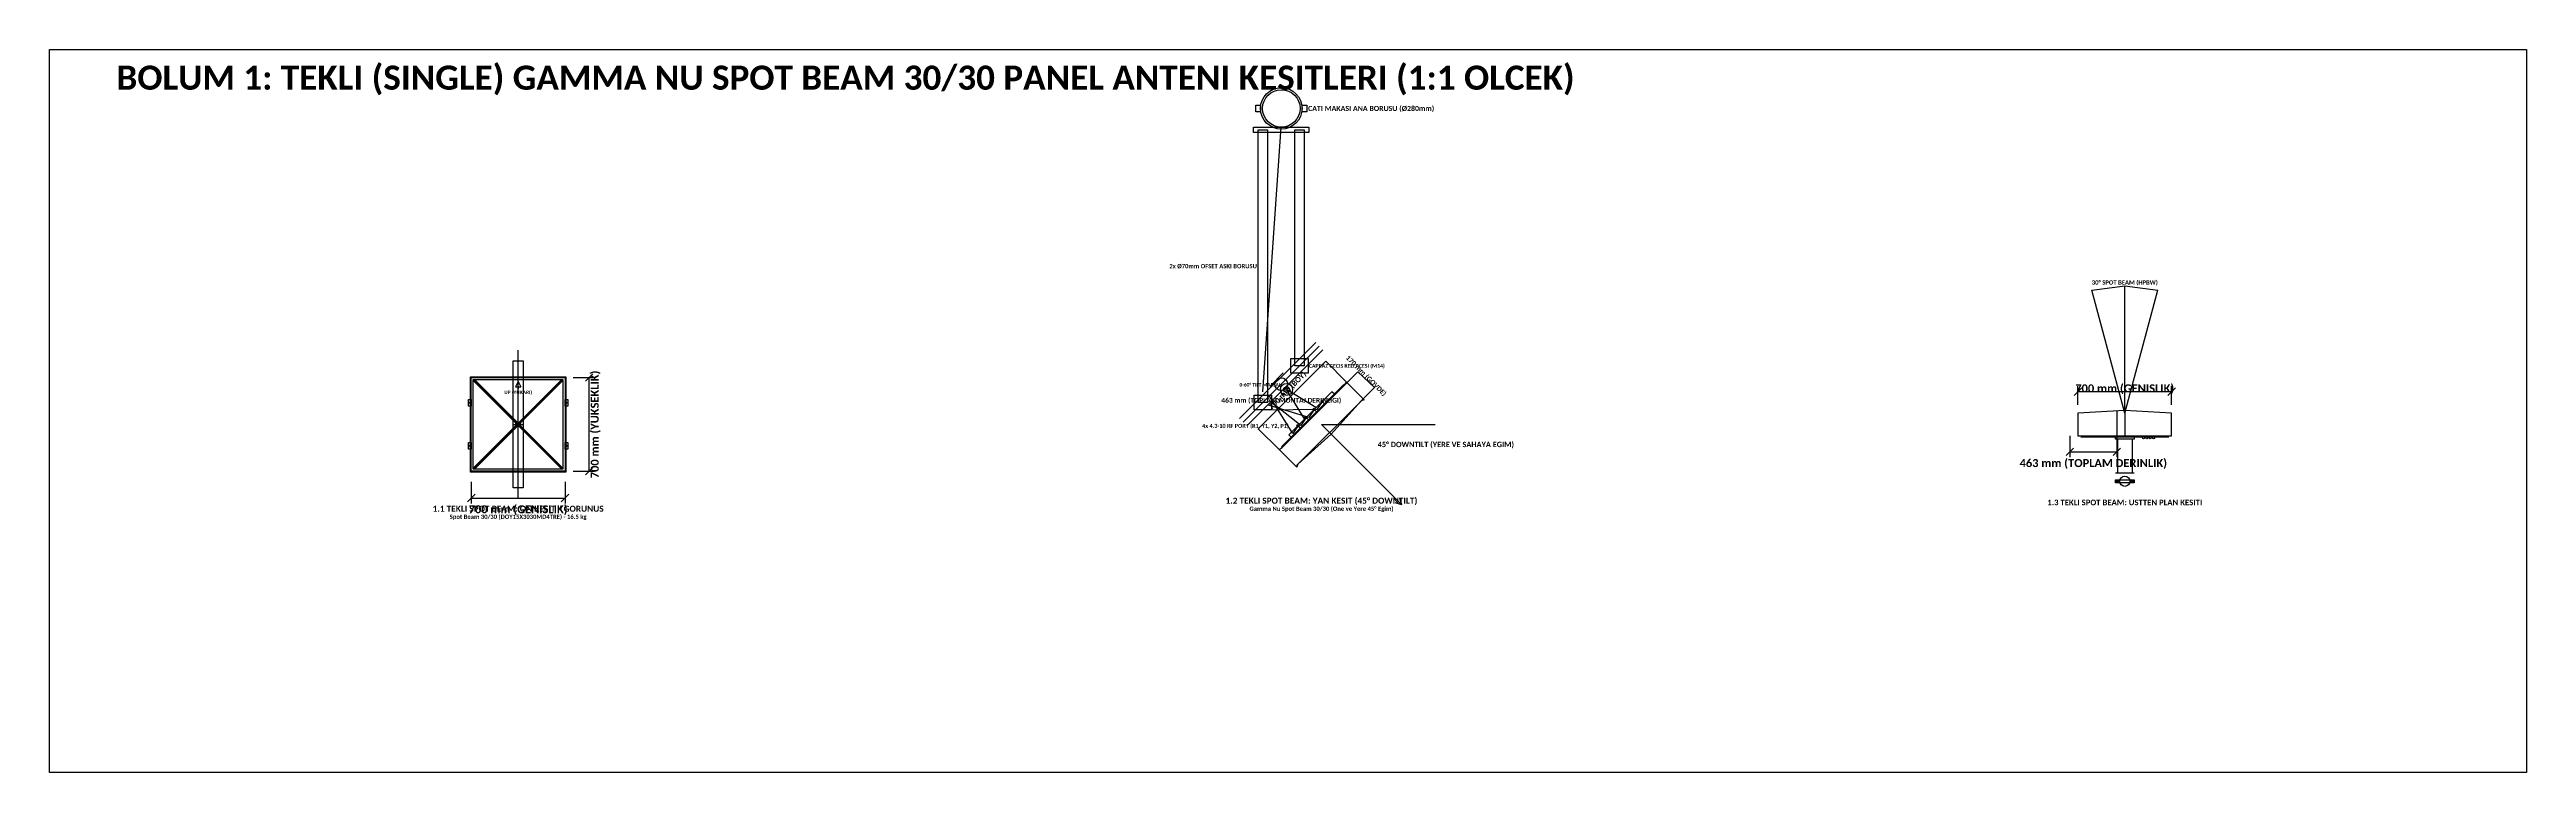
# Model space of a CAD drawing. Header units: metres. Extents: x -21.5 to 35.1, y -2.6 to 19.8.
# Drawn here: x -21.5 to -3, y 14.4 to 19.8 of the extents above; entities that cross this region are included whole.
import ezdxf
from ezdxf.enums import TextEntityAlignment as Align

# ---------------------------------------------------------------- set-up
doc = ezdxf.new("R2010")
doc.units = ezdxf.units.M
for name, color, linetype in [('CELIK_KIRIS_KOLON', 9, 'CONTINUOUS'), ('EKP_PANEL_ANTEN', 6, 'CONTINUOUS'), ('KABLO_TAVALARI', 6, 'CONTINUOUS'), ('METIN_BILGI', 7, 'CONTINUOUS'), ('MONTAJ_BORULARI', 2, 'CONTINUOUS'), ('OLCULER', 1, 'CONTINUOUS')]:
    doc.layers.add(name, color=color, linetype=linetype)
doc.styles.get("Standard").update_dxf_attribs({"font": 'calibrib.ttf'})

msp = doc.modelspace()

# ---------------------------------------------------------------- linework, layer by layer
at = {"layer": 'CELIK_KIRIS_KOLON'}
for p, q in [((-12.437, 17.244), (-12.3, 19.22)), ((-12.285, 17.384), (-12.384, 17.285)), ((-11.833, 17.298), (-12.298, 16.833)), ((-12.041, 17.126), (-12.261, 17.261)), ((-12.126, 17.041), (-12.261, 17.261)), ((-11.923, 17.244), (-12.244, 16.923)), ((-11.905, 17.227), (-11.923, 17.244)), ((-11.833, 17.298), (-11.827, 17.293)), ((-12.244, 16.923), (-12.227, 16.905)), ((-6.329, 16.907), (-5.671, 16.907)), ((-6.055, 16.89), (-6.055, 16.639)), ((-5.945, 16.89), (-5.945, 16.639)), ((-12.298, 16.833), (-12.293, 16.827)), ((-6.07, 16.639), (-5.93, 16.639))]:
    msp.add_line(p, q, dxfattribs=at)
for points in [[(-12.49, 19.335), (-12.49, 19.385), (-12.455, 19.385), (-12.455, 19.335)], [(-12.145, 19.335), (-12.145, 19.385), (-12.11, 19.385), (-12.11, 19.335)], [(-12.507, 19.18), (-12.507, 19.22), (-12.094, 19.22), (-12.094, 19.18)], [(-12.229, 17.382), (-12.229, 17.492), (-12.099, 17.492), (-12.099, 17.382)], [(-18.356, 16.644), (-18.356, 17.356), (-17.644, 17.356), (-17.644, 16.644)], [(-12.502, 17.109), (-12.502, 17.219), (-12.372, 17.219), (-12.372, 17.109)], [(-18.37, 17.135), (-18.37, 17.185), (-18.35, 17.185), (-18.35, 17.135)], [(-17.65, 17.135), (-17.65, 17.185), (-17.63, 17.185), (-17.63, 17.135)], [(-18.37, 16.815), (-18.37, 16.865), (-18.35, 16.865), (-18.35, 16.815)], [(-17.65, 16.815), (-17.65, 16.865), (-17.63, 16.865), (-17.63, 16.815)], [(-6.07, 16.89), (-6.07, 16.915), (-5.93, 16.915), (-5.93, 16.89)], [(-6.07, 16.563), (-6.07, 16.587), (-5.93, 16.587), (-5.93, 16.563)]]:
    msp.add_lwpolyline(points, close=True, dxfattribs=at)
for centre, radius in [((-12.3, 19.36), 0.155), ((-12.3, 17.3), 0.0481), ((-12.261, 17.261), 0.045), ((-12.261, 17.261), 0.022), ((-18.36, 17.16), 0.005), ((-17.64, 17.16), 0.005), ((-18.36, 16.84), 0.005), ((-17.64, 16.84), 0.005), ((-6.055, 16.575), 0.006), ((-5.945, 16.575), 0.006)]:
    msp.add_circle(centre, radius, dxfattribs=at)
at = {"layer": 'EKP_PANEL_ANTEN'}
for p, q in [((-18.335, 16.665), (-17.665, 17.335)), ((-18.335, 17.335), (-17.665, 16.665)), ((-18.335, 16.673), (-17.673, 17.335)), ((-18.335, 17.327), (-17.673, 16.665)), ((-18.327, 17.335), (-17.665, 16.673)), ((-18.327, 16.665), (-17.665, 17.327)), ((-12.293, 16.827), (-11.827, 17.293)), ((-11.827, 17.293), (-11.813, 17.316)), ((-11.813, 17.316), (-11.68, 17.183)), ((-18, 16.965), (-18, 17.035)), ((-11.692, 17.187), (-12.187, 16.692)), ((-11.703, 17.177), (-11.927, 16.927)), ((-11.68, 17.183), (-11.703, 17.177)), ((-6, 17.103), (-6.35, 17.085)), ((-6.35, 17.085), (-6.35, 16.915)), ((-5.65, 17.085), (-6, 17.103)), ((-6, 17.103), (-6, 16.915)), ((-5.65, 16.915), (-5.65, 17.085)), ((-18.035, 17), (-17.965, 17)), ((-11.927, 16.927), (-12.177, 16.703)), ((-6.35, 16.915), (-5.65, 16.915)), ((-12.316, 16.813), (-12.293, 16.827)), ((-12.183, 16.68), (-12.316, 16.813)), ((-12.177, 16.703), (-12.183, 16.68))]:
    msp.add_line(p, q, dxfattribs=at)
for points in [[(-18.35, 16.65), (-18.35, 17.35), (-17.65, 17.35), (-17.65, 16.65)], [(-18.335, 16.665), (-18.335, 17.335), (-17.665, 17.335), (-17.665, 16.665)]]:
    msp.add_lwpolyline(points, close=True, dxfattribs=at)
msp.add_circle((-18, 17), 0.018, dxfattribs=at)
at = {"layer": 'KABLO_TAVALARI'}
for p, q in [((-12.215, 16.932), (-12.389, 17.211)), ((-12.155, 16.992), (-12.389, 17.176)), ((-12.095, 17.052), (-12.389, 17.141)), ((-12.035, 17.112), (-12.389, 17.106)), ((-12.115, 17.052), (-12.155, 16.992)), ((-12.098, 17.034), (-12.115, 17.052)), ((-12.055, 17.112), (-12.095, 17.052)), ((-12.037, 17.094), (-12.055, 17.112)), ((-11.995, 17.172), (-12.035, 17.112)), ((-11.977, 17.154), (-11.995, 17.172)), ((-12.175, 16.992), (-12.215, 16.932)), ((-12.158, 16.974), (-12.175, 16.992))]:
    msp.add_line(p, q, dxfattribs=at)
for centre in [(-12.115, 17.052), (-12.055, 17.112), (-11.995, 17.172), (-12.175, 16.992), (-5.86, 16.899), (-5.835, 16.899), (-5.81, 16.899), (-5.785, 16.899)]:
    msp.add_circle(centre, 0.008, dxfattribs=at)
at = {"layer": 'METIN_BILGI'}
for p, q in [((-18, 17.32), (-18.02, 17.28)), ((-18.02, 17.28), (-17.98, 17.28)), ((-18, 17.32), (-17.98, 17.28)), ((-18, 17.28), (-18, 17.265))]:
    msp.add_line(p, q, dxfattribs=at)
msp.add_lwpolyline([(-21.5, 14.4), (-21.5, 19.8), (-3, 19.8), (-3, 14.4)], close=True, dxfattribs=at)
at = {"layer": 'MONTAJ_BORULARI'}
for p, q in [((-12.043, 17.612), (-12.612, 17.043)), ((-12.016, 17.585), (-12.585, 17.016)), ((-18, 16.445), (-18, 17.555)), ((-11.989, 17.558), (-12.558, 16.989))]:
    msp.add_line(p, q, dxfattribs=at)
for points in [[(-12.472, 17.164), (-12.472, 19.2), (-12.402, 19.2), (-12.402, 17.164)], [(-12.199, 17.437), (-12.199, 19.2), (-12.129, 19.2), (-12.129, 17.437)], [(-18.038, 16.525), (-18.038, 17.475), (-17.962, 17.475), (-17.962, 16.525)]]:
    msp.add_lwpolyline(points, close=True, dxfattribs=at)
for centre, radius in [((-12.3, 19.36), 0.14), ((-6, 16.575), 0.0381)]:
    msp.add_circle(centre, radius, dxfattribs=at)
at = {"layer": 'OLCULER'}
for p, q in [((-6.246, 18.003), (-6, 18.035)), ((-6, 17.085), (-6.246, 18.003)), ((-6, 17.085), (-6, 18.035)), ((-6, 18.035), (-5.754, 18.003)), ((-6, 17.085), (-5.754, 18.003)), ((-12.472, 16.968), (-11.968, 17.472)), ((-11.813, 17.316), (-11.968, 17.472)), ((-11.827, 17.293), (-11.728, 17.392)), ((-11.728, 17.392), (-11.604, 17.276)), ((-17.59, 17.35), (-17.43, 17.35)), ((-17.498, 17.322), (-17.442, 17.378)), ((-17.47, 16.65), (-17.47, 17.35)), ((-11.703, 17.177), (-11.604, 17.276)), ((-6.378, 17.217), (-6.322, 17.273)), ((-6.35, 17.145), (-6.35, 17.285)), ((-6.35, 17.245), (-5.65, 17.245)), ((-5.678, 17.217), (-5.622, 17.273)), ((-5.65, 17.145), (-5.65, 17.285)), ((-6.06, 17.103), (-6.06, 16.755)), ((-12.316, 16.813), (-12.472, 16.968)), ((-12, 17), (-11.15, 17)), ((-12, 17), (-11.399, 16.399)), ((-6.41, 16.915), (-6.41, 16.755)), ((-17.59, 16.65), (-17.43, 16.65)), ((-17.498, 16.622), (-17.442, 16.678)), ((-6.438, 16.767), (-6.382, 16.823)), ((-6.41, 16.795), (-6.06, 16.795)), ((-6.088, 16.767), (-6.032, 16.823)), ((-18.378, 16.422), (-18.322, 16.478)), ((-18.35, 16.57), (-18.35, 16.41)), ((-17.678, 16.422), (-17.622, 16.478)), ((-17.65, 16.57), (-17.65, 16.41)), ((-18.35, 16.45), (-17.65, 16.45)), ((-11.399, 16.399), (-11.449, 16.414)), ((-11.399, 16.399), (-11.414, 16.449))]:
    msp.add_line(p, q, dxfattribs=at)

# ---------------------------------------------------------------- texts
at = {"layer": 'CELIK_KIRIS_KOLON'}
msp.add_text('0-60° TILT MAFSALI', height=0.026, dxfattribs=at).set_placement((-12.291, 17.296), align=Align.MIDDLE_RIGHT)
at = {"layer": 'KABLO_TAVALARI'}
msp.add_text('4x 4.3-10 RF PORT (R1, Y1, Y2, P1)', height=0.03, dxfattribs=at).set_placement((-12.244, 16.989), align=Align.MIDDLE_RIGHT)
at = {"layer": 'METIN_BILGI'}
msp.add_text('BOLUM 1: TEKLI (SINGLE) GAMMA NU SPOT BEAM 30/30 PANEL ANTENI KESITLERI (1:1 OLCEK)', height=0.18, dxfattribs=at).set_placement((-21, 19.5))
for s, height, p in [('CATI MAKASI ANA BORUSU (Ø280mm)', 0.038, (-12.1, 19.36)), ('CAPRAZ GECIS KELEPCESI (M14)', 0.028, (-12.094, 17.437))]:
    msp.add_text(s, height=height, dxfattribs=at).set_placement(p, align=Align.MIDDLE_LEFT)
msp.add_text('2x Ø70mm OFSET ASKI BORUSU', height=0.032, dxfattribs=at).set_placement((-12.482, 18.182), align=Align.MIDDLE_RIGHT)
for s, height, p in [('UP (YUKARI)', 0.026, (-18, 17.24)), ('1.1 TEKLI SPOT BEAM: ON KESIT / GORUNUS', 0.045, (-18, 16.37)), ('Spot Beam 30/30 (DOY15X3030MD4TRE) - 16.5 kg', 0.032, (-18, 16.31)), ('1.2 TEKLI SPOT BEAM: YAN KESIT (45° DOWNTILT)', 0.045, (-12, 16.43)), ('Gamma Nu Spot Beam 30/30 (One ve Yere 45° Egim)', 0.032, (-12, 16.37)), ('1.3 TEKLI SPOT BEAM: USTTEN PLAN KESITI', 0.042, (-6, 16.417))]:
    msp.add_text(s, height=height, dxfattribs=at).set_placement(p, align=Align.MIDDLE_CENTER)
at = {"layer": 'OLCULER'}
for s, height, p in [('30° SPOT BEAM (HPBW)', 0.032, (-6, 18.06)), ('700 mm (GENISLIK)', 0.06, (-6, 17.269)), ('463 mm (TOPLAM MONTAJ DERINLIGI)', 0.036, (-12.3, 17.18)), ('463 mm (TOPLAM DERINLIK)', 0.06, (-6.235, 16.711)), ('700 mm (GENISLIK)', 0.06, (-18, 16.366))]:
    msp.add_text(s, height=height, dxfattribs=at).set_placement(p, align=Align.MIDDLE_CENTER)
for s, height, rotation, p in [('700 mm (YUKSEKLIK)', 0.06, 90, (-17.428, 17)), ('700 mm (BOY)', 0.04, 45, (-12.255, 17.255)), ('170 mm (GOVDE)', 0.036, -45, (-11.666, 17.364))]:
    msp.add_text(s, height=height, rotation=rotation, dxfattribs=at).set_placement(p, align=Align.MIDDLE_CENTER)
msp.add_text('45° DOWNTILT (YERE VE SAHAYA EGIM)', height=0.04, dxfattribs=at).set_placement((-11.58, 16.85), align=Align.MIDDLE_LEFT)

doc.saveas('drawing.dxf')
